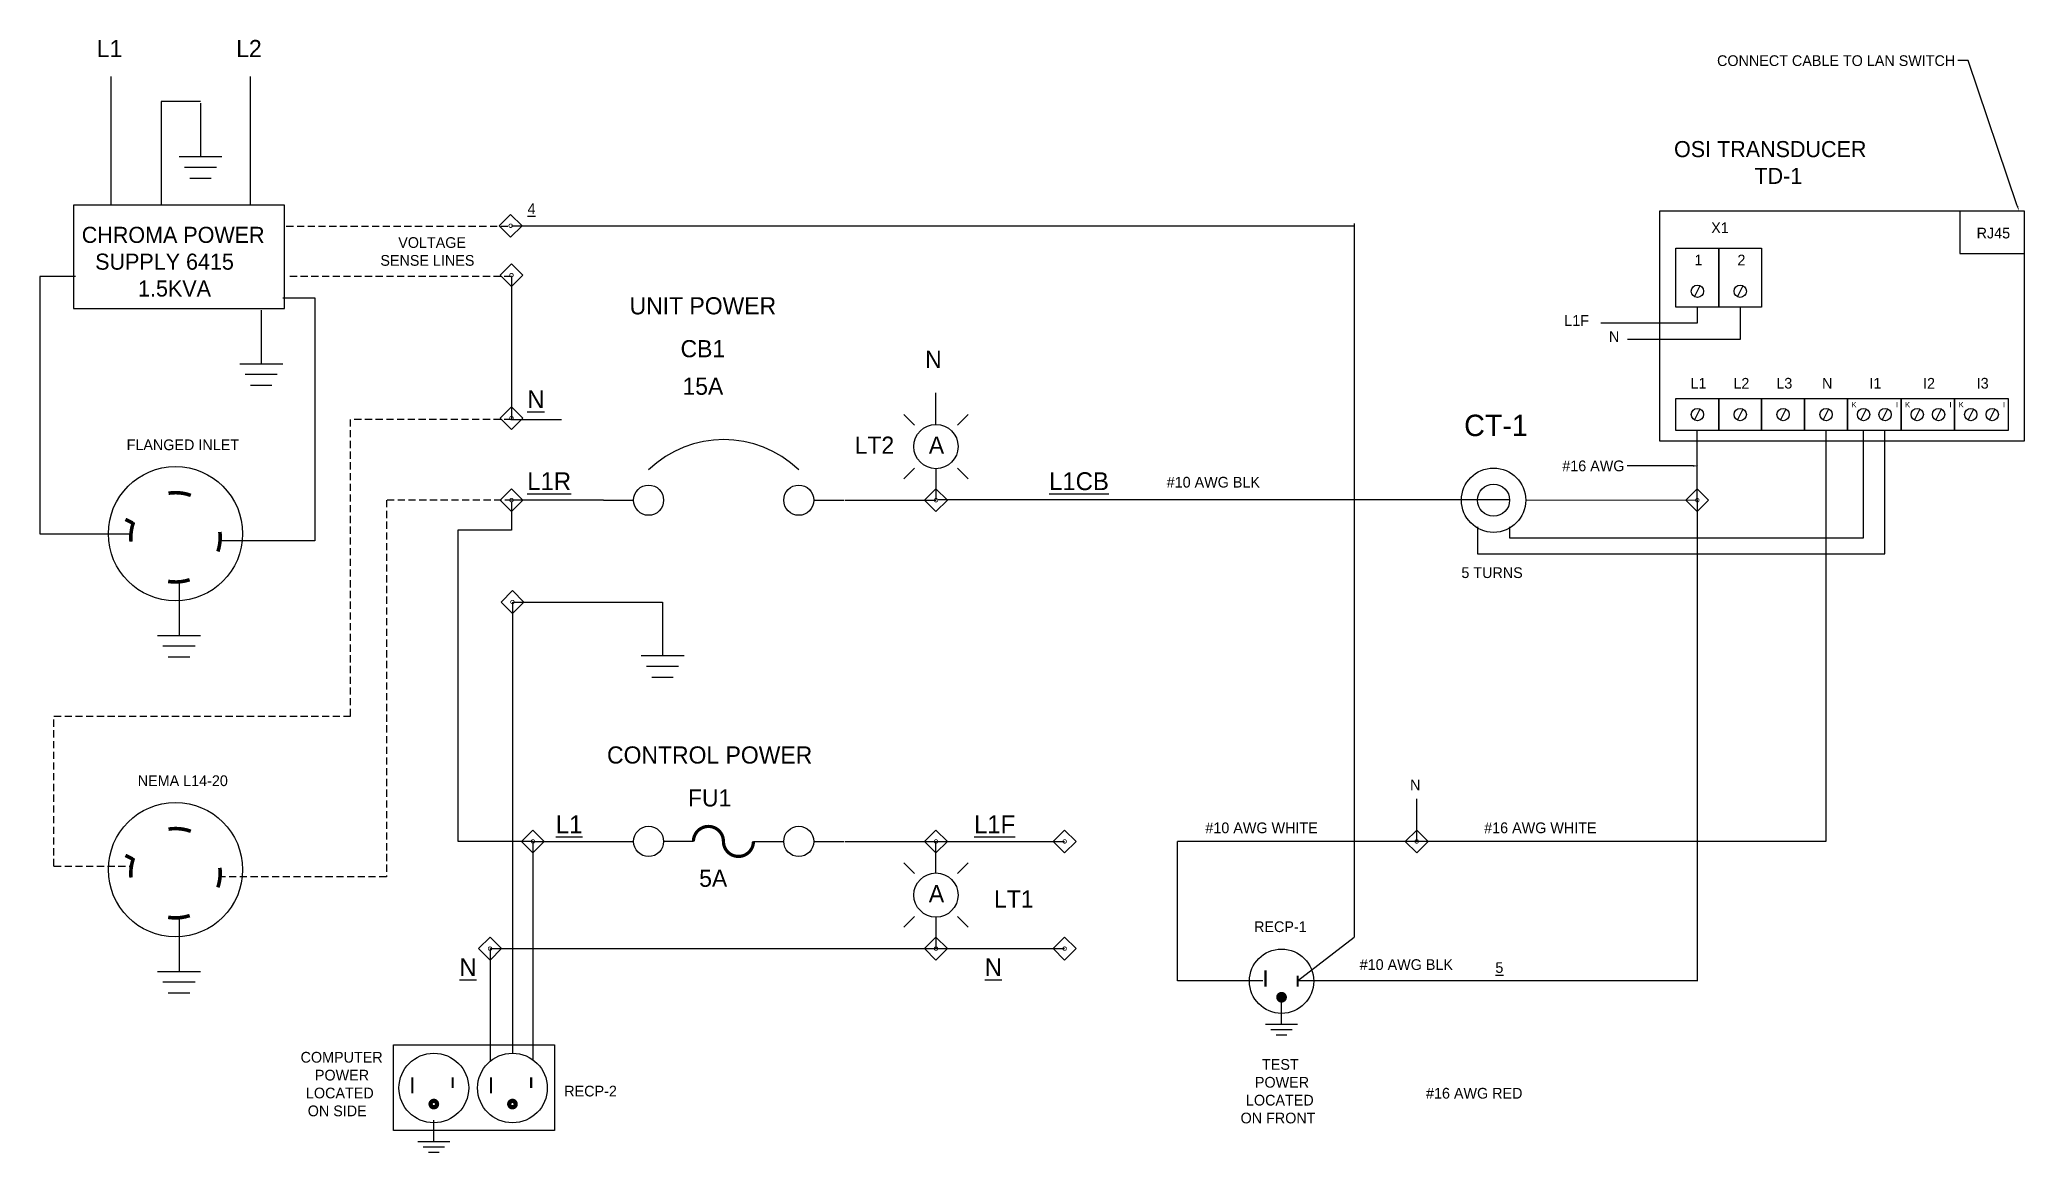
# Model space of a CAD drawing. Extents: x -159 to 139, y -25 to 155.
# Drawn here: x 26.8 to 96.2, y 25.7 to 64.7 of the extents above; entities that cross this region are included whole.
import ezdxf
from ezdxf import colors
from ezdxf.entities.mleader import LeaderData, LeaderLine
from ezdxf.enums import TextEntityAlignment as Align
from ezdxf.math import Vec2, Vec3

# ---------------------------------------------------------------- set-up
doc = ezdxf.new("R2010")
doc.units = 0
doc.header["$MEASUREMENT"] = 0
doc.linetypes.add('HIDDEN', pattern=[0.375, 0.25, -0.125])
doc.layers.get('0').update_dxf_attribs({"linetype": 'CONTINUOUS'})
for name, color, linetype in [('COMP', 3, 'CONTINUOUS'), ('DEVICE', 5, 'CONTINUOUS'), ('ELEC', 1, 'CONTINUOUS'), ('Field Wire', 2, 'HIDDEN'), ('TERMINAL', 6, 'CONTINUOUS'), ('TEXT', 4, 'CONTINUOUS'), ('WIRE', 1, 'CONTINUOUS'), ('WIRE BIG', 1, 'CONTINUOUS')]:
    doc.layers.add(name, color=color, linetype=linetype)

msp = doc.modelspace()

# ---------------------------------------------------------------- texts
at = {"layer": 'TEXT'}
for s, height, p in [('L1', 0.6, (29.19331, 64.04956)), ('L2', 0.6, (34.06831, 64.04956)), ('UNIT POWER', 0.6, (49.94331, 55.04956)), ('CB1', 0.6, (49.94331, 53.54956)), ('N', 0.6, (58.00581, 53.17456)), ('15A', 0.6, (49.94331, 52.23706)), ('FLANGED INLET', 0.375, (31.75581, 50.29956)), ('LT2', 0.6, (55.94331, 50.17456)), ('A', 0.6, (58.11376, 50.17456)), ('#10 AWG BLK', 0.375, (67.79601, 48.99122)), ('CONTROL POWER', 0.6, (50.18017, 39.33706)), ('NEMA L14-20', 0.375, (31.75581, 38.54956)), ('FU1', 0.6, (50.18017, 37.83706)), ('N', 0.375, (74.85851, 38.40114)), ('5A', 0.6, (50.30517, 35.02456)), ('A', 0.6, (58.11376, 34.48706)), ('LT1', 0.6, (60.81831, 34.29956)), ('#10 AWG BLK', 0.375, (74.54601, 32.11622)), ('#16 AWG RED', 0.375, (76.92101, 27.61622))]:
    msp.add_text(s, height=height, dxfattribs=at).set_placement(p, align=Align.CENTER)
for s, height, p in [('X1', 0.375, (85.51526, 58.07842)), ('RJ45', 0.375, (95.07776, 57.89092)), ('1', 0.375, (84.76526, 56.95342)), ('2', 0.375, (86.26526, 56.95342)), ('L1', 0.375, (84.76526, 52.64092)), ('L2', 0.375, (86.26526, 52.64092)), ('L3', 0.375, (87.76526, 52.64092)), ('N', 0.375, (89.26526, 52.64092)), ('I1', 0.375, (90.95276, 52.64092)), ('I2', 0.375, (92.82776, 52.64092)), ('I3', 0.375, (94.70276, 52.64092)), ('K', 0.1875, (90.20276, 51.89092)), ('I', 0.1875, (91.70276, 51.89092)), ('K', 0.1875, (92.07776, 51.89092)), ('I', 0.1875, (93.57776, 51.89092)), ('K', 0.1875, (93.95276, 51.89092)), ('I', 0.1875, (95.45276, 51.89092)), ('RECP-1', 0.375, (70.14131, 33.6292)), ('RECP-2', 0.375, (46.01631, 27.8792))]:
    msp.add_text(s, height=height, dxfattribs=at).set_placement(p, align=Align.MIDDLE)
at = {"layer": 'TEXT', "lineweight": 30}
for s, height, p in [('L1F', 0.375, (80.50199, 54.64742)), ('N', 0.375, (81.81449, 54.08492)), ('CT-1', 0.75, (77.68266, 50.7906)), ('#10 AWG WHITE', 0.375, (69.48351, 36.90114)), ('#16 AWG WHITE', 0.375, (79.23351, 36.90114))]:
    msp.add_text(s, height=height, dxfattribs=at).set_placement(p, align=Align.CENTER)
at = {"layer": 'TEXT', "linetype": 'ByBlock', "lineweight": 30, "char_height": 0.5625, "attachment_point": 1}
for s, insert in [('\\pi0.5;OSI TRANSDUCER\\P\\pi3.3125;TD-1', (83.40905, 61.1125)), ('\\pi0.875;CHROMA POWER \\P\\pi1.3438;SUPPLY 6415\\P\\pi2.8438;1.5KVA', (27.34655, 58.1125))]:
    msp.add_mtext_dynamic_manual_height_columns(s, width=8.5, gutter_width=1.25, heights=[0], dxfattribs=dict(at, insert=insert))
at = {"layer": 'TEXT', "linetype": 'ByBlock', "attachment_point": 1}
for s, insert, char_height, width in [('{\\L4}', (43.81389, 58.93499), 0.375, 1.291829), ('{\\LN}', (43.80175, 52.39572), 0.625, 1.291829), ('{\\LL1R}', (43.80175, 49.52616), 0.625, 1.291829), ('{\\LL1CB}', (62.05175, 49.52616), 0.625, 1.291829), ('{\\LL1}', (44.80175, 37.52616), 0.625, 1.291829), ('{\\LL1F}', (59.42675, 37.52616), 0.625, 1.3232533), ('{\\LN}', (41.42675, 32.52616), 0.625, 1.291829), ('{\\LN}', (59.80175, 32.52616), 0.625, 1.291829), ('{\\L5}', (77.65989, 32.38866), 0.375, 1.291829)]:
    msp.add_mtext(s, dxfattribs=dict(at, insert=insert, char_height=char_height, width=width))
at = {"layer": 'TEXT', "char_height": 0.375, "attachment_point": 1}
for s, width, insert in [('\\pi0.79009;VOLTAGE \\P\\pi0.16509;SENSE LINES', 4.2051701, (38.5, 57.75)), ('\\pi0.125;COMPUTER\\P\\pi0.625;POWER\\P\\pi0.3125;LOCATED\\P\\pi0.375;ON SIDE', 3.125, (35.75, 29.25)), ('\\pi0.875;TEST\\P\\pi0.625;POWER\\P\\pi0.3125;LOCATED\\P\\pi0.125;ON FRONT', 3.125, (68.625, 29))]:
    msp.add_mtext_dynamic_manual_height_columns(s, width=width, gutter_width=1.875, heights=[0], dxfattribs=dict(at, insert=insert))
at = {"layer": 'TEXT', "linetype": 'ByBlock', "lineweight": 30, "insert": (76.47155, 46.2016), "char_height": 0.375, "width": 10.7579882, "attachment_point": 1}
msp.add_mtext('\\pi-1.125,l1.125,t1.125;5 TURNS', dxfattribs=at)

# ---------------------------------------------------------------- blocks, each defined once
blk = doc.blocks.new('Circuit Breaker')
at = {"color": 7}
for p, q in [((0, 0), (0.049999, 0)), ((0.349999, 0), (0.399999, 0))]:
    blk.add_line(p, q, dxfattribs=at)
for centre in [(0.074999, 0), (0.324999, 0)]:
    blk.add_circle(centre, 0.025, dxfattribs=at)
blk.add_arc((0.199999, -0.081249), 0.18125, 46.39717, 133.6028, dxfattribs=at)
blk = doc.blocks.new('6el3b1c')
for p, q in [((0, -0.1), (0, 0)), ((0, -0.3), (0, -0.4))]:
    blk.add_line(p, q)
at = {"const_width": 0.0107}
blk.add_lwpolyline([(0, -0.3, -1), (0, -0.2, 1), (0, -0.1, 1)], format="xyb", dxfattribs=at)
blk = doc.blocks.new('Ground')
at = {"color": 7}
for p, q in [((-0.1, 0), (0.1, 0)), ((0.075, -0.05), (-0.075, -0.05)), ((-0.05, -0.1), (0.05, -0.1))]:
    blk.add_line(p, q, dxfattribs=at)
blk = doc.blocks.new('TIE')
at = {"const_width": 0.0625}
blk.add_lwpolyline([(-0.03125, 0, 1), (0.03125, 0, 1), (-0.03125, 0, 1)], format="xyb", dxfattribs=at)
blk = doc.blocks.new('GND')
for p, q in [((0, -0.5), (0, 0)), ((-0.375, -0.5), (0.375, -0.5)), ((-0.25, -0.625), (0.25, -0.625)), ((-0.125, -0.75), (0.125, -0.75))]:
    blk.add_line(p, q)

# ---------------------------------------------------------------- linework, layer by layer
at = {"color": 7}
for p, q in [((46.47155, 36.6125), (47.52153, 36.6125)), ((53.82153, 36.6125), (54.87153, 36.6125))]:
    msp.add_line(p, q, dxfattribs=at)
for centre in [(48.04653, 36.6125), (53.29653, 36.6125)]:
    msp.add_ellipse(centre, major_axis=(0, 0.52969), ratio=0.99115044, start_param=4.71238898, end_param=10.99557429, dxfattribs=at)
at = {"layer": 'COMP', "linetype": 'ByBlock'}
for p, q in [((84.8153, 56.05), (84.6278, 55.675)), ((86.3153, 56.05), (86.1278, 55.675)), ((84.8153, 51.7375), (84.6278, 51.3625)), ((86.3153, 51.7375), (86.1278, 51.3625)), ((87.8153, 51.7375), (87.6278, 51.3625)), ((89.3153, 51.7375), (89.1278, 51.3625)), ((90.6278, 51.7375), (90.4403, 51.3625)), ((91.3778, 51.7375), (91.1903, 51.3625)), ((92.5028, 51.7375), (92.3153, 51.3625)), ((93.2528, 51.7375), (93.0653, 51.3625)), ((94.3778, 51.7375), (94.1903, 51.3625)), ((95.1278, 51.7375), (94.9403, 51.3625))]:
    msp.add_line(p, q, dxfattribs=at)
for centre in [(84.72489, 55.85693), (86.22489, 55.85693), (84.72489, 51.54443), (86.22489, 51.54443), (87.72489, 51.54443), (89.22489, 51.54443), (90.53739, 51.54443), (91.28739, 51.54443), (92.41239, 51.54443), (93.16239, 51.54443), (94.28739, 51.54443), (95.03739, 51.54443)]:
    msp.add_circle(centre, 0.21535, dxfattribs=at)
at = {"layer": 'DEVICE', "linetype": 'ByBlock', "lineweight": 30}
for p, q in [((93.90905, 58.675), (93.90905, 57.175)), ((93.90905, 57.175), (96.15905, 57.175))]:
    msp.add_line(p, q, dxfattribs=at)
at = {"layer": 'DEVICE'}
for p, q in [((57.34655, 51.175), (56.97155, 51.55)), ((58.84655, 51.175), (59.22155, 51.55)), ((57.34655, 49.675), (56.97155, 49.3)), ((58.84655, 49.675), (59.22155, 49.3)), ((57.34655, 35.4875), (56.97155, 35.8625)), ((58.84655, 35.4875), (59.22155, 35.8625)), ((57.34655, 33.9875), (56.97155, 33.6125)), ((58.84655, 33.9875), (59.22155, 33.6125))]:
    msp.add_line(p, q, dxfattribs=at)
msp.add_lwpolyline([(27.9375, 55.25), (35.3125, 55.25), (35.3125, 58.875), (27.9375, 58.875)], close=True, dxfattribs=at)
at = {"layer": 'DEVICE', "linetype": 'ByBlock', "lineweight": 30}
for points in [[(83.40905, 58.675), (96.15905, 58.675), (96.15905, 50.6125), (83.40905, 50.6125)], [(83.97155, 57.3625), (85.47155, 57.3625), (85.47155, 55.3), (83.97155, 55.3)], [(85.47155, 57.3625), (86.97155, 57.3625), (86.97155, 55.3), (85.47155, 55.3)], [(83.97155, 52.1125), (85.47155, 52.1125), (85.47155, 50.9875), (83.97155, 50.9875)], [(85.47155, 52.1125), (86.97155, 52.1125), (86.97155, 50.9875), (85.47155, 50.9875)], [(86.97155, 52.1125), (88.47155, 52.1125), (88.47155, 50.9875), (86.97155, 50.9875)], [(88.47155, 52.1125), (89.97155, 52.1125), (89.97155, 50.9875), (88.47155, 50.9875)], [(89.97155, 52.1125), (91.84655, 52.1125), (91.84655, 50.9875), (89.97155, 50.9875)], [(91.84655, 52.1125), (93.72155, 52.1125), (93.72155, 50.9875), (91.84655, 50.9875)], [(93.72155, 52.1125), (95.59655, 52.1125), (95.59655, 50.9875), (93.72155, 50.9875)]]:
    msp.add_lwpolyline(points, close=True, dxfattribs=at)
at = {"layer": 'DEVICE'}
for centre in [(58.09655, 50.425), (58.09655, 34.7375)]:
    msp.add_circle(centre, 0.77308, dxfattribs=at)
at = {"layer": 'DEVICE', "linetype": 'ByBlock', "lineweight": 30}
for radius in [1.125, 0.5625]:
    msp.add_circle((77.59655, 48.55), radius, dxfattribs=at)
at = {"layer": 'ELEC', "linetype": 'ByBlock'}
msp.add_line((43.24567, 58.15), (72.72155, 58.15), dxfattribs=at)
at = {"layer": 'ELEC'}
for p, q in [((84.72155, 48.55), (84.72155, 50.9875)), ((89.22155, 50.9875), (89.22155, 36.6125)), ((46.47155, 48.55), (43.27303, 48.55)), ((43.31068, 44.9875), (48.53405, 44.9875)), ((44.02234, 36.6125), (46.47155, 36.6125)), ((89.22155, 36.6125), (74.90905, 36.6125)), ((42.52189, 32.8625), (62.59655, 32.8625)), ((70.74474, 31.7375), (72.72517, 33.26617))]:
    msp.add_line(p, q, dxfattribs=at)
msp.add_lwpolyline([(39.125, 29.5), (44.75, 29.5), (44.75, 26.5), (39.125, 26.5)], close=True, dxfattribs=at)
at = {"layer": 'Field Wire'}
for p, q in [((43.125, 58.125), (35.375, 58.125)), ((43.25, 56.375), (35.375, 56.375)), ((43.25, 51.375), (37.625, 51.375)), ((37.625, 41), (37.625, 51.375)), ((43.27303, 48.55), (38.875, 48.55)), ((38.875, 48.55), (38.875, 35.375)), ((27.25, 35.75), (27.25, 41)), ((27.25, 41), (37.625, 41)), ((27.25, 35.75), (29.9612, 35.75)), ((38.875, 35.375), (33.04232, 35.375))]:
    msp.add_line(p, q, dxfattribs=at)
at = {"layer": 'TERMINAL'}
for points in [[(43.22155, 58.54775), (43.61929, 58.15), (43.22155, 57.75225), (42.8238, 58.15)], [(43.25, 56.8173), (43.64775, 56.41955), (43.25, 56.02181), (42.85225, 56.41955)], [(43.25, 51.8173), (43.64775, 51.41955), (43.25, 51.02181), (42.85225, 51.41955)], [(43.25, 48.94775), (43.64775, 48.55), (43.25, 48.15225), (42.85225, 48.55)], [(58.09655, 48.94775), (58.49429, 48.55), (58.09655, 48.15225), (57.6988, 48.55)], [(84.72155, 48.94775), (85.11929, 48.55), (84.72155, 48.15225), (84.3238, 48.55)], [(43.28405, 45.38525), (43.68179, 44.9875), (43.28405, 44.58975), (42.8863, 44.9875)], [(44, 37.01025), (44.39775, 36.6125), (44, 36.21475), (43.60225, 36.6125)], [(58.09655, 37.01025), (58.49429, 36.6125), (58.09655, 36.21475), (57.6988, 36.6125)], [(62.59655, 37.01025), (62.99429, 36.6125), (62.59655, 36.21475), (62.1988, 36.6125)], [(74.90905, 37.01025), (75.30679, 36.6125), (74.90905, 36.21475), (74.5113, 36.6125)], [(42.5, 33.26025), (42.89775, 32.8625), (42.5, 32.46475), (42.10225, 32.8625)], [(58.09655, 33.26025), (58.49429, 32.8625), (58.09655, 32.46475), (57.6988, 32.8625)], [(62.59655, 33.26025), (62.99429, 32.8625), (62.59655, 32.46475), (62.1988, 32.8625)]]:
    msp.add_lwpolyline(points, close=True, dxfattribs=at)
at = {"layer": 'TERMINAL', "const_width": 0.02798}
for points in [[(43.15911, 58.15, 1), (43.28398, 58.15, 1)], [(43.18757, 56.41955, 1), (43.31243, 56.41955, 1)], [(43.18757, 51.41955, 1), (43.31243, 51.41955, 1)], [(43.18757, 48.55, 1), (43.31243, 48.55, 1)], [(58.03411, 48.55, 1), (58.15898, 48.55, 1)], [(84.65911, 48.55, 1), (84.78398, 48.55, 1)], [(43.22161, 44.9875, 1), (43.34648, 44.9875, 1)], [(43.93757, 36.6125, 1), (44.06243, 36.6125, 1)], [(58.03411, 36.6125, 1), (58.15898, 36.6125, 1)], [(62.53411, 36.6125, 1), (62.65898, 36.6125, 1)], [(74.84661, 36.6125, 1), (74.97148, 36.6125, 1)], [(42.43757, 32.8625, 1), (42.56243, 32.8625, 1)], [(58.03411, 32.8625, 1), (58.15898, 32.8625, 1)], [(62.53411, 32.8625, 1), (62.65898, 32.8625, 1)]]:
    msp.add_lwpolyline(points, format="xyb", close=True, dxfattribs=at)
at = {"layer": 'WIRE'}
for p, q in [((29.25, 58.875), (29.25, 63.375)), ((34.125, 58.875), (34.125, 63.375)), ((32.375, 62.5), (31, 62.5)), ((31, 62.5), (31, 58.875)), ((32.3729, 62.44234), (32.3729, 60.56734)), ((28, 56.375), (26.75, 56.375)), ((26.75, 56.375), (26.75, 47.375)), ((43.25, 56.375), (43.25, 51.375)), ((35.25, 55.625), (36.375, 55.625)), ((36.375, 55.625), (36.375, 47.125)), ((34.4979, 55.19234), (34.4979, 53.31734)), ((58.09655, 51.175), (58.09655, 52.3)), ((43.25, 51.375), (45, 51.375)), ((58.09655, 49.65192), (58.09655, 48.55)), ((43.25, 48.5), (43.25, 47.5)), ((54.90905, 48.55), (58.09655, 48.55)), ((26.75, 47.375), (29.875, 47.375)), ((43.25, 47.5), (41.375, 47.5)), ((41.375, 47.5), (41.375, 36.625)), ((36.375, 47.125), (33.125, 47.125)), ((31.6229, 45.69234), (31.6229, 43.81734)), ((43.28405, 44.9875), (43.28405, 29.20625)), ((48.53405, 44.9875), (48.53405, 43.1125)), ((41.375, 36.625), (44, 36.625)), ((44, 36.6125), (44, 28.97379)), ((54.90905, 36.6125), (62.59655, 36.6125)), ((58.09655, 35.4875), (58.09655, 36.6125)), ((31.6229, 33.94234), (31.6229, 32.06734)), ((58.09655, 33.96442), (58.09655, 32.8625)), ((42.5, 32.8625), (42.5, 28.92057))]:
    msp.add_line(p, q, dxfattribs=at)
at = {"layer": 'WIRE', "linetype": 'ByBlock', "lineweight": 30}
for p, q in [((72.72155, 58.2256), (72.72155, 33.26338)), ((84.72155, 55.3), (84.72155, 54.7375)), ((86.22155, 55.3), (86.22155, 54.175)), ((84.72155, 54.7375), (81.34655, 54.7375)), ((86.22155, 54.175), (82.28405, 54.175)), ((90.53405, 47.2375), (90.53405, 50.9875)), ((91.28405, 46.675), (91.28405, 50.9875)), ((77.03405, 47.6125), (77.03405, 46.675)), ((78.15905, 47.6125), (78.15905, 47.2375)), ((78.15905, 47.2375), (90.53405, 47.2375)), ((77.03405, 46.675), (91.28405, 46.675))]:
    msp.add_line(p, q, dxfattribs=at)
at = {"layer": 'WIRE', "linetype": 'ByBlock'}
msp.add_line((66.53405, 36.6125), (66.53405, 31.7375), dxfattribs=at)
at = {"layer": 'WIRE', "const_width": 0.125}
for points in [[(32.03397, 48.71843, 0.12712712), (31.25566, 48.79328, 0.12712712)], [(30.03157, 47.78397, 0.08741439), (29.9375, 47.25, 0.02398429), (29.94468, 47.10036, 0.02398429)], [(32.98232, 46.75589, 0.08061157), (33.0625, 47.25, 0.03018935), (33.05113, 47.43817, 0.03018935)], [(31.24313, 45.70876, 0.12255204), (31.99541, 45.76812)], [(32.03397, 36.96843, 0.12712712), (31.25566, 37.04328, 0.12712712)], [(30.03157, 36.03397, 0.08741439), (29.9375, 35.5, 0.02398429), (29.94468, 35.35036, 0.02398429)], [(32.98232, 35.00589, 0.08061157), (33.0625, 35.5, 0.03018935), (33.05113, 35.68817, 0.03018935)], [(31.24313, 33.95876, 0.12255204), (31.99541, 34.01812)]]:
    msp.add_lwpolyline(points, format="xyb", dxfattribs=at)
at = {"layer": 'WIRE'}
for points, const_width in [([(30, 47.75), (29.75, 47.875)], 0.125), ([(30, 36), (29.75, 36.125)], 0.125), ([(39.78405, 28.3625), (39.78405, 27.8)], 0.075), ([(41.1903, 28.3625), (41.1903, 27.9875)], 0.075), ([(42.53405, 28.3625), (42.53405, 27.8)], 0.075), ([(43.9403, 28.3625), (43.9403, 27.9875)], 0.075)]:
    msp.add_lwpolyline(points, dxfattribs=dict(at, const_width=const_width))
at = {"layer": 'WIRE', "linetype": 'ByBlock', "lineweight": 30, "const_width": 0.045}
for points in [[(58.15905, 48.5631), (78.15905, 48.5631)], [(78.72155, 48.55), (84.72155, 48.55), (84.72155, 31.7375), (70.74474, 31.7375)], [(66.53405, 36.6125), (74.90905, 36.6125), (74.90905, 38.1125)], [(66.53405, 31.7375), (69.53405, 31.7375)]]:
    msp.add_lwpolyline(points, dxfattribs=at)
at = {"layer": 'WIRE', "const_width": 0.15}
for points in [[(40.42155, 27.425, 1), (40.64655, 27.425, 1)], [(43.17155, 27.425, 1), (43.39655, 27.425, 1)]]:
    msp.add_lwpolyline(points, format="xyb", close=True, dxfattribs=at)
at = {"layer": 'WIRE'}
for centre, radius in [((31.5, 47.375), 2.34854), ((31.5, 35.625), 2.34854), ((40.53405, 27.9875), 1.21875), ((43.28405, 27.9875), 1.21875)]:
    msp.add_circle(centre, radius, dxfattribs=at)
at = {"layer": 'WIRE BIG', "const_width": 0.075}
for points in [[(69.61974, 31.5367), (69.61974, 32.0992)], [(70.74474, 31.5367), (70.74474, 31.9117)]]:
    msp.add_lwpolyline(points, dxfattribs=at)
at = {"layer": 'WIRE BIG'}
msp.add_circle((70.18224, 31.7242), 1.125, dxfattribs=at)

# ---------------------------------------------------------------- block references
at = {"color": 7, "xscale": 10.5, "yscale": 10.5, "zscale": 10.5, "rotation": 270}
msp.add_blockref('6el3b1c', (52.76313, 36.6125), dxfattribs=at)
at = {"layer": 'DEVICE', "xscale": 21, "yscale": 21.1875, "zscale": 21}
msp.add_blockref('Circuit Breaker', (46.47155, 48.55), dxfattribs=at)
at = {"layer": 'WIRE', "xscale": 7.5, "yscale": 7.5, "zscale": 7.5}
for p in [(32.3729, 60.56734), (34.4979, 53.31734), (31.6229, 43.81734), (48.53405, 43.1125), (31.6229, 32.06734)]:
    msp.add_blockref('Ground', p, dxfattribs=at)
at = {"layer": 'WIRE BIG', "xscale": 3, "yscale": 3, "zscale": 3, "rotation": 89.99999999999997}
msp.add_blockref('TIE', (70.18224, 31.1617), dxfattribs=at)
at = {"layer": 'WIRE BIG', "xscale": 1.5, "yscale": 1.5, "zscale": 1.5}
for p in [(70.18224, 30.9742), (40.53405, 26.8625)]:
    msp.add_blockref('GND', p, dxfattribs=at)

msp.set_redraw_order([(e.dxf.handle, doc.entitydb.next_handle()) for e in msp.query("TEXT MTEXT ATTDEF DIMENSION ARC_DIMENSION")])  # texts and dimensions are drawn at this point

# ---------------------------------------------------------------- leaders
at = {"linetype": 'ByBlock', "lineweight": 30}
ml = msp.add_multileader_mtext('Standard', dxfattribs=at)
ml.set_content('CONNECT CABLE TO LAN SWITCH', color=256)
ml.set_leader_properties()
ml.build(insert=Vec2(0, 0))
ml.multileader.update_dxf_attribs({"dogleg_length": 0.36, "arrow_head_size": 0.18})
ctx = ml.context
ctx.base_point, ctx.char_height, ctx.arrow_head_size, ctx.landing_gap_size, ctx.plane_origin = Vec3(83.65405, 63.925), 0.375, 0.18, 0.09, Vec3(187.97155, 49.675)
ctx.text_align_type = 2
notes = []
notes.append((ctx, [(0, (1, 1, 0), (94.19405, 63.925), (-1, 0), 0.36, [(0, [(95.97155, 58.675)], 0, [])])]))
ctx.mtext.insert, ctx.mtext.alignment, ctx.mtext.flow_direction = Vec3(93.74405, 64.1125), 3, 5
at = {"layer": 'WIRE'}
ml = msp.add_multileader_mtext('Standard', dxfattribs=at)
ml.set_content('#16 AWG ', color=256)
ml.set_leader_properties()
ml.build(insert=Vec2(0, 0))
ml.multileader.update_dxf_attribs({"dogleg_length": 0.36, "arrow_head_size": 0.18})
ctx = ml.context
ctx.base_point, ctx.char_height, ctx.arrow_head_size, ctx.landing_gap_size, ctx.plane_origin = Vec3(79.585, 49.75), 0.375, 0.18, 0.09, Vec3(84.75, 49.75)
ctx.text_align_type = 2
notes.append((ctx, [(0, (1, 1, 0), (82.625, 49.75), (-1, 0), 0.36, [(0, [(84.75, 49.75)], 0, [])])]))
ctx.mtext.insert, ctx.mtext.alignment, ctx.mtext.flow_direction = Vec3(82.175, 49.9375), 3, 5
for ctx, leaders in notes:
    for number, flags, end, landing, length, lines in leaders:
        leader = LeaderData()
        leader.index, (leader.has_last_leader_line, leader.has_dogleg_vector, leader.attachment_direction) = number, flags
        leader.last_leader_point, leader.dogleg_vector, leader.dogleg_length = Vec3(end), Vec3(landing), length
        for number, points, colour, breaks in lines:
            line = LeaderLine()
            line.index, line.vertices, line.color, line.breaks = number, Vec3.list(points), colors.encode_raw_color(colour), breaks
            leader.lines.append(line)
        ctx.leaders.append(leader)

doc.saveas('drawing.dxf')
